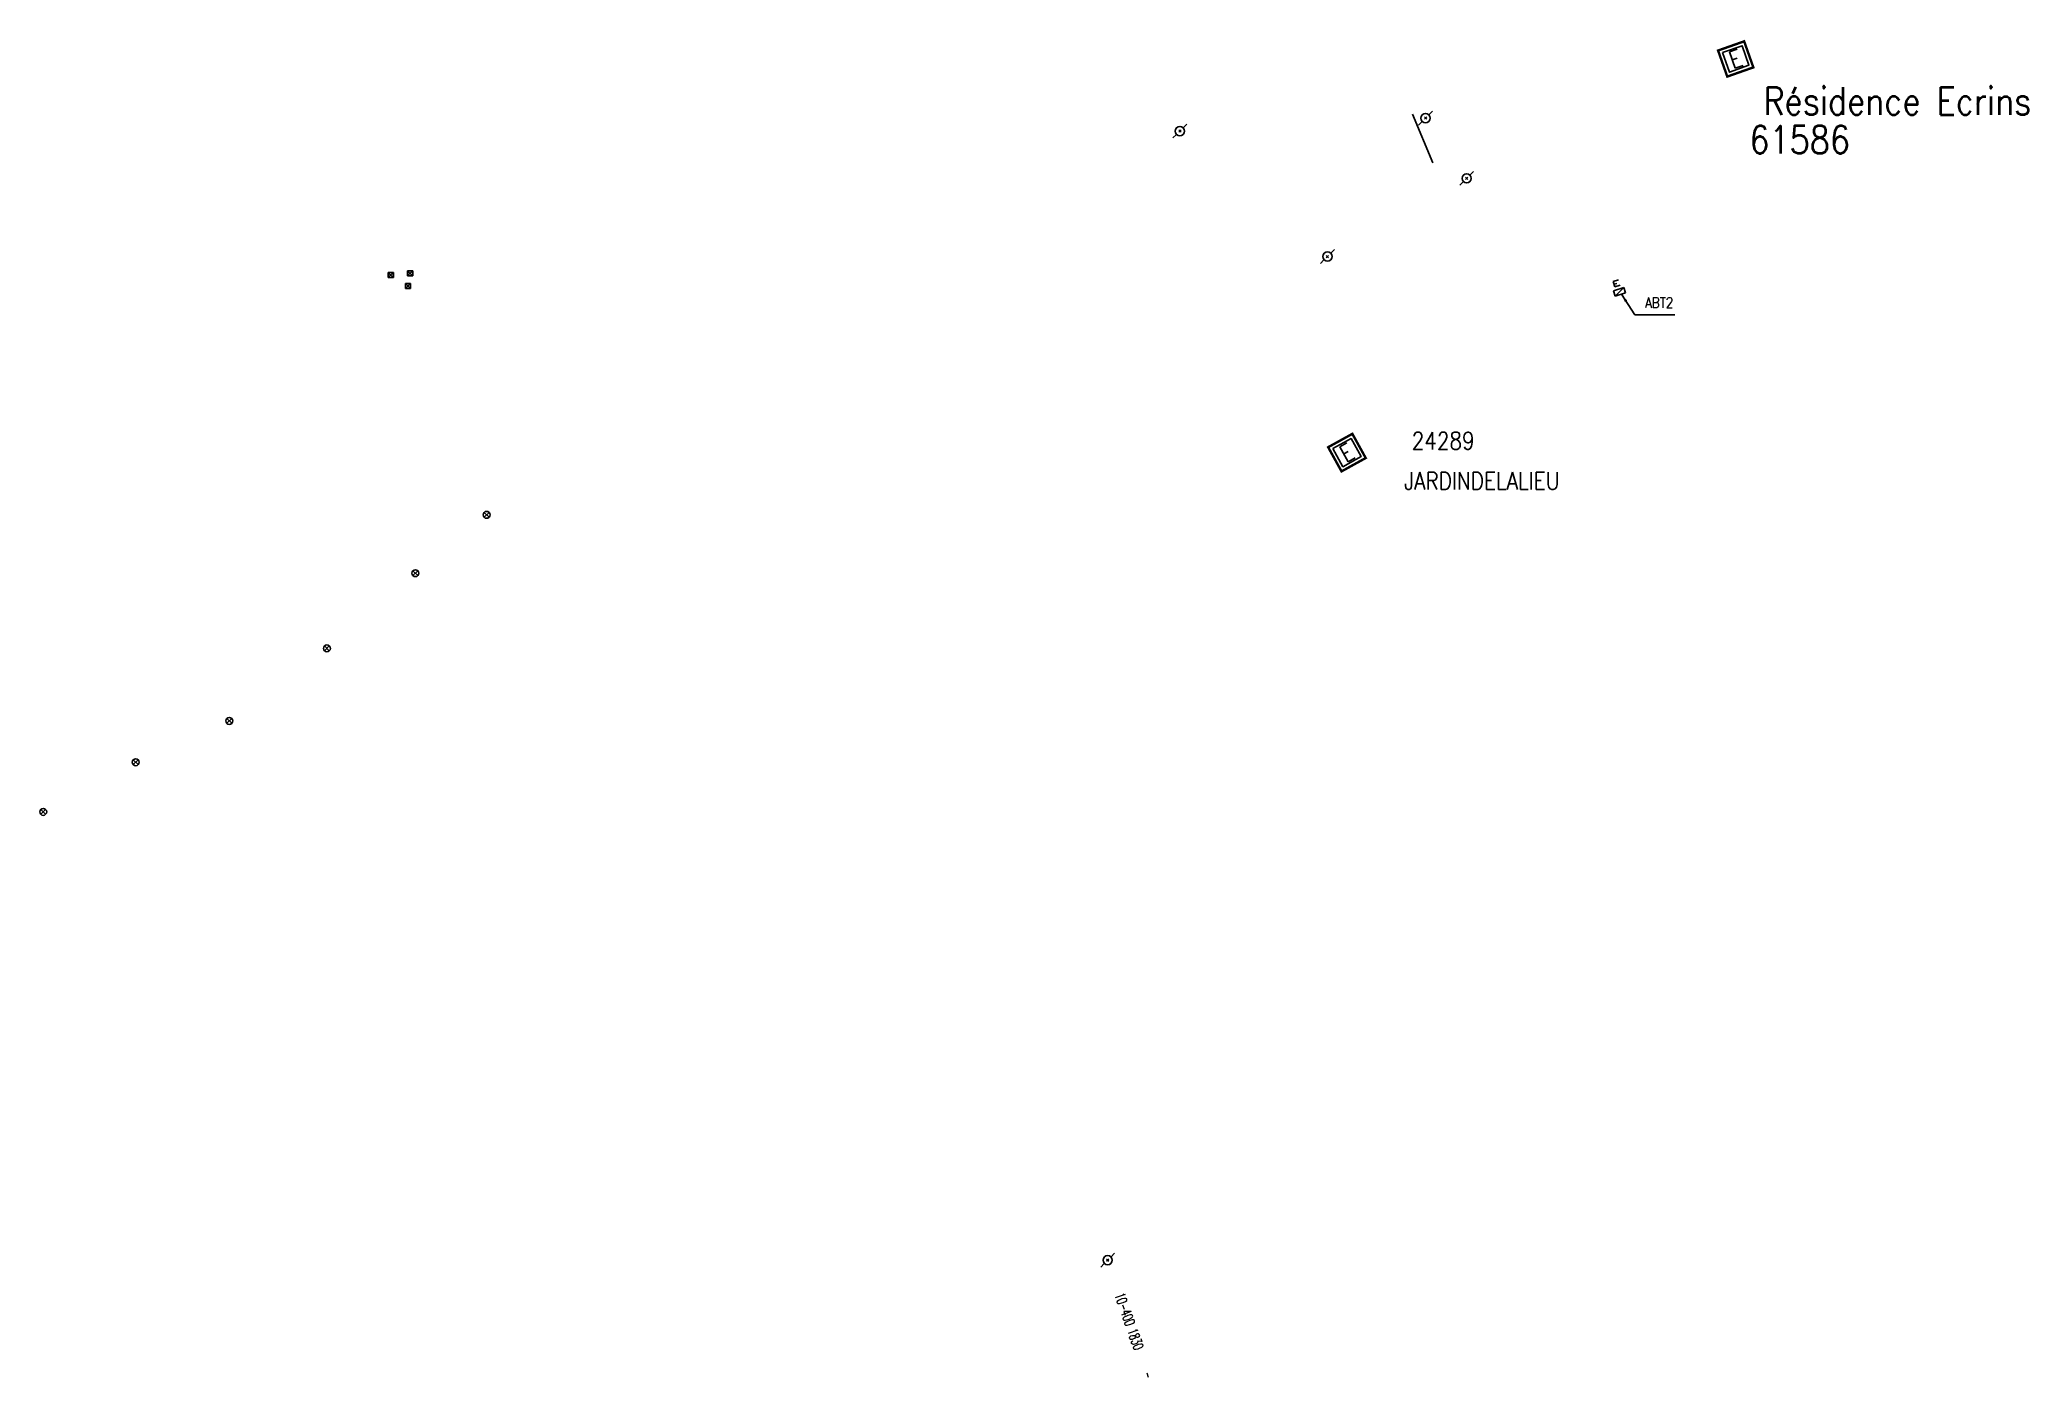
# Model space of a CAD drawing. Header units: millimetres. Extents: x 146992 to 147998, y 142998 to 144013.
# Drawn here: x 147003.5 to 147291.2, y 142997.9 to 143191.5 of the extents above; entities that cross this region are included whole.
import ezdxf
from ezdxf.enums import TextEntityAlignment as Align

# ---------------------------------------------------------------- set-up
doc = ezdxf.new("R2010")
doc.units = ezdxf.units.MM
doc.layers.get('0').update_dxf_attribs({"linetype": 'CONTINUOUS'})
for name, color, linetype in [('M_200', 7, 'CONTINUOUS'), ('W0104', 1, 'CONTINUOUS'), ('W0430', 7, 'CONTINUOUS'), ('W0469', 7, 'CONTINUOUS'), ('W0473', 7, 'CONTINUOUS'), ('W0492', 7, 'CONTINUOUS')]:
    doc.layers.add(name, color=color, linetype=linetype)
doc.styles.add('M_ROMANS', font='ROMANS.shx', dxfattribs={"width": 0.75})
doc.styles.get("Standard").update_dxf_attribs({"font": 'romans.shx', "width": 0.85})
doc.dimstyles.get("Standard").update_dxf_attribs({"dimtxt": 1.5, "dimasz": 1.2, "dimexe": 0.625, "dimexo": 0.625, "dimgap": 0.25, "dimtad": 1, "dimdec": 1, "dimzin": 0, "dimdsep": 46, "dimtxsty": 'Standard', "dimcen": -0.5, "dimadec": 0, "dimazin": 0, "dimtfac": 1, "dimtdec": 1, "dimtmove": 0, "dimatfit": 3, "dimfxl": 0, "dimtolj": 1, "dimtzin": 0, "dimarcsym": 0})

msp = doc.modelspace()

# ---------------------------------------------------------------- texts
at = {"layer": 'W0430', "insert": (147235.75, 143154.24), "char_height": 1.5, "attachment_point": 1}
msp.add_mtext('ABT2', dxfattribs=at)
at = {"layer": 'W0473', "color": 252, "linetype": 'Continuous', "width": 0.6}
msp.add_text('10-400 1830    -', height=1.5, rotation=289.6166, dxfattribs=at).set_placement((147161.85, 143003.94), align=Align.MIDDLE)

# ---------------------------------------------------------------- blocks, each defined once
blk = doc.blocks.new('M_200_59')
at = {"layer": 'M_200', "color": 0, "linetype": 'Continuous', "const_width": 0.35, "flags": 128}
blk.add_lwpolyline([(4, 4), (4, 0), (0, 0), (0, 4)], close=True, dxfattribs=at)
at = {"layer": 'M_200', "color": 0, "linetype": 'Continuous'}
blk.add_lwpolyline([(0.5, 3.5), (3.5, 3.5), (3.5, 0.5), (0.5, 0.5)], close=True, dxfattribs=at)
at = {"layer": 'M_200', "insert": (2, 2), "char_height": 2.5, "width": 4, "attachment_point": 5}
blk.add_mtext('E', dxfattribs=at)
at = {"layer": 'M_200', "color": 0, "linetype": 'Continuous', "width": 0.85}
for tag, p in [('NUM', (2, 17.06)), ('NOM', (2, 10.65))]:
    blk.add_attdef(tag, text='', height=4, dxfattribs=at).set_placement(p, align=Align.MIDDLE)
at = {"layer": 'M_200', "color": 0, "linetype": 'Continuous', "style": 'M_ROMANS', "width": 0.75, "flags": 3}
for tag, p in [('DEF_LEG', (1.87, -2.99)), ('DEF_COUP', (1.87, -5.49)), ('DEF_TYPE', (1.87, -7.99))]:
    blk.add_attdef(tag, text='', height=1.2, dxfattribs=at).set_placement(p, align=Align.MIDDLE)
blk = doc.blocks.new('T473')
for p, q in [((-0.166667, 0.166667), (0.166667, -0.166667)), ((-0.166667, -0.166667), (0.166667, 0.166667)), ((0.500001, 0.500001), (1.000002, 1.000002)), ((-1.000002, -1.000002), (-0.500001, -0.500001))]:
    blk.add_line(p, q)
blk.add_ellipse((0, 0), major_axis=(0.471405, 0.471405), ratio=1, start_param=5.4977871438, end_param=11.780972451)
blk = doc.blocks.new('T430')
at = {"flags": 128}
for points in [[(0.8, 0.8), (-0.8, 0.8)], [(-0.8, 0.8), (-0.8, 0)], [(0.8, 0.8), (-0.8, 0)], [(-0.8, 0), (0.8, 0)], [(-0.4, 2.1), (0.4, 2.1)], [(-0.4, 2.1), (-0.4, 1.3)], [(-0.4, 1.7), (0, 1.7)], [(-0.4, 1.3), (0.4, 1.3)], [(0.8, 0), (0.8, 0.8)]]:
    blk.add_lwpolyline(points, dxfattribs=at)
blk = doc.blocks.new('T469')
at = {"color": 0, "linetype": 'Continuous', "flags": 128}
for points in [[(-0.35, 0.35), (0.35, -0.35)], [(-0.35, -0.35), (0.35, 0.35)]]:
    blk.add_lwpolyline(points, dxfattribs=at)
at = {"color": 0, "linetype": 'Continuous'}
blk.add_circle((0, 0), 0.5, dxfattribs=at)
blk = doc.blocks.new('T492')
for p, q in [((0, 0), (0, 1)), ((0, 1), (1, 1)), ((1, 1), (1, 0)), ((1, 0), (0, 0))]:
    blk.add_line(p, q)
at = {"flags": 128}
for points in [[(0.85, 0.15), (0.15, 0.85)], [(0.15, 0.15), (0.85, 0.85)]]:
    blk.add_lwpolyline(points, dxfattribs=at)
blk.add_ellipse((0.5, 0.5), major_axis=(-0.354, 0.354), ratio=1, start_param=3.926991, end_param=10.210176)

# ---------------------------------------------------------------- linework, layer by layer
at = {"layer": 'W0104', "color": 252}
msp.add_lwpolyline([(147205.03, 143173.71), (147202.12, 143180.77)], dxfattribs=at)

# ---------------------------------------------------------------- block references
at = {"layer": 'M_200'}
ref = msp.add_blockref('M_200_59', (147247.66, 143186.21), dxfattribs=dict(at, rotation=19.41897028305201))
ref.add_attrib('NUM', '61586', dxfattribs={"color": 0, "linetype": 'Continuous', "height": 4, "width": 0.85}).set_placement((147258.14, 143177.06), align=Align.MIDDLE)
ref.add_attrib('NOM', 'Résidence Ecrins', dxfattribs={"color": 0, "linetype": 'Continuous', "height": 4, "width": 0.85}).set_placement((147272.27, 143182.76), align=Align.MIDDLE)
ref = msp.add_blockref('M_200_59', (147191.84, 143129.06), dxfattribs=dict(at, rotation=28.91990480289592))
ref.add_attrib('NUM', '24289', dxfattribs={"color": 0, "linetype": 'Continuous', "height": 2.5, "width": 0.85}).set_placement((147206.55, 143133.49), align=Align.MIDDLE)
ref.add_attrib('NOM', 'JARDINDELALIEU', dxfattribs={"color": 0, "linetype": 'Continuous', "height": 2.5, "width": 0.85}).set_placement((147212.14, 143127.68), align=Align.MIDDLE)
at = {"layer": 'W0430', "rotation": 18.07261867898358}
msp.add_blockref('T430', (147232.19, 143154.66), dxfattribs=at)
at = {"layer": 'W0469', "color": 252, "ltscale": 0.01}
for p in [(147068.13, 143122.77), (147057.82, 143114.32), (147045.01, 143103.44), (147030.89, 143092.94), (147017.35, 143086.96), (147003.96, 143079.77)]:
    msp.add_blockref('T469', p, dxfattribs=at)
at = {"layer": 'W0473', "color": 252}
for p in [(147204, 143180.2), (147168.45, 143178.32), (147209.95, 143171.48), (147189.8, 143160.16), (147157.99, 143014.88)]:
    msp.add_blockref('T473', p, dxfattribs=at)
at = {"layer": 'W0492', "ltscale": 0.01, "xscale": 0.75, "yscale": 0.75, "zscale": 0.75}
for p in [(147053.88, 143157.11), (147056.68, 143157.35), (147056.37, 143155.51)]:
    msp.add_blockref('T492', p, dxfattribs=at)

msp.set_redraw_order([(e.dxf.handle, doc.entitydb.next_handle()) for e in msp.query("TEXT MTEXT ATTDEF DIMENSION ARC_DIMENSION")])  # texts and dimensions are drawn at this point

# ---------------------------------------------------------------- leaders
at = {"layer": 'W0430', "annotation_type": 0, "has_hookline": 1, "hookline_direction": 0, "text_width": 4.31}
msp.add_leader([(147232.34, 143154.71), (147234.3, 143151.74), (147235.5, 143151.74)], dimstyle='Standard', override={"dimgap": 0.25, "dimtad": 1}, dxfattribs=at)

doc.saveas('drawing.dxf')
